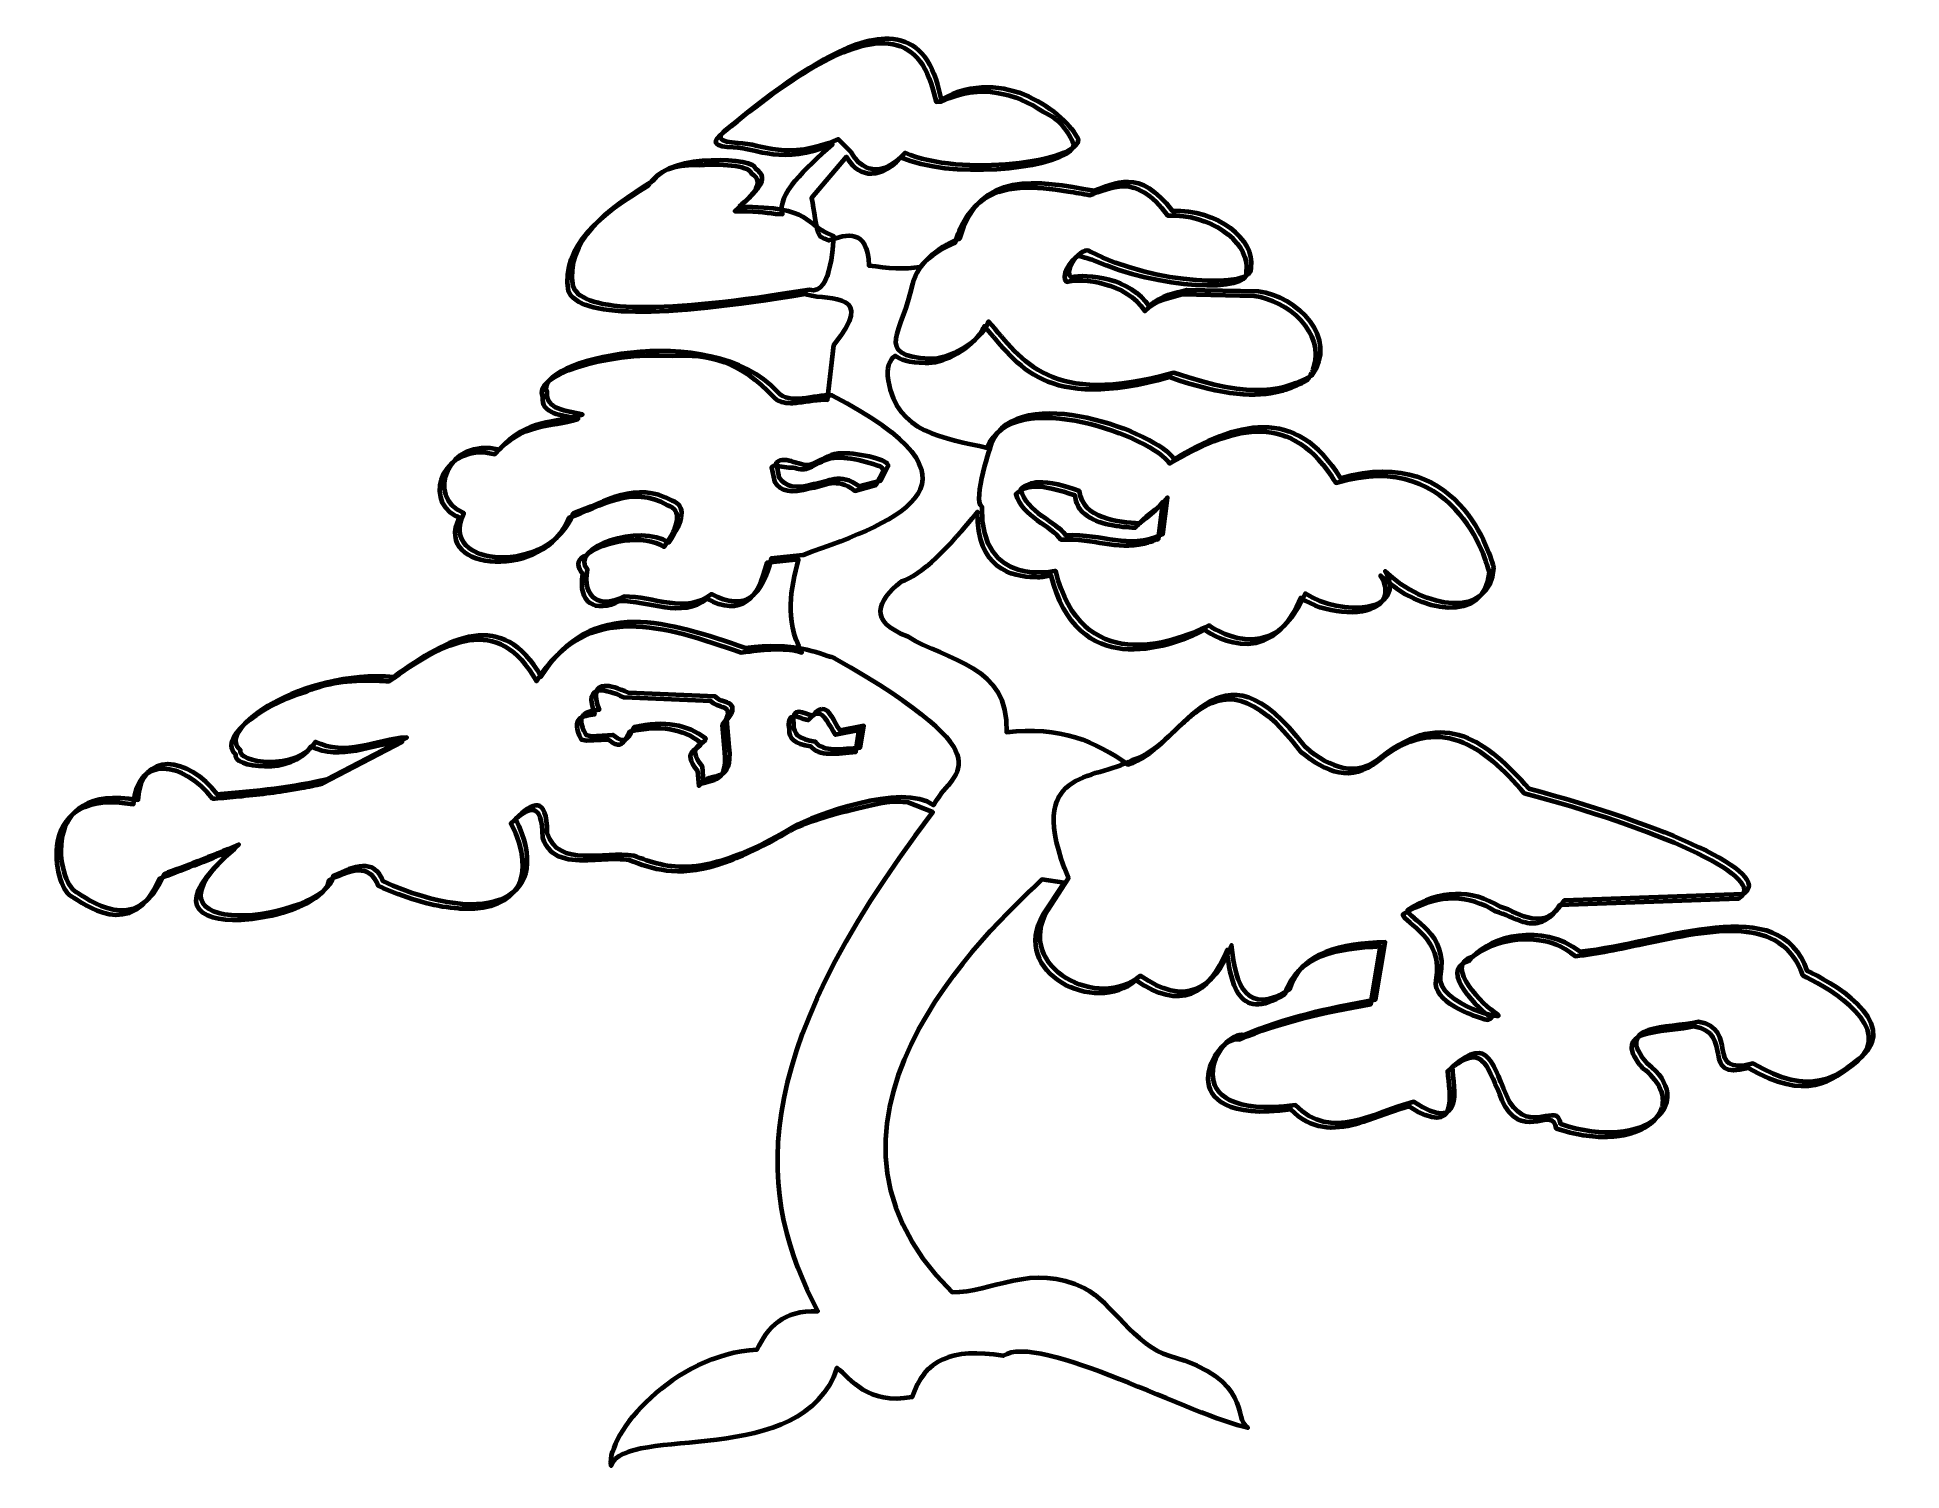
# Model space of a CAD drawing. Header units: centimetres. Extents: x -9.6 to 10.1, y -8.1 to 7.1.
import ezdxf

# ---------------------------------------------------------------- set-up
doc = ezdxf.new("R2010")
doc.units = ezdxf.units.CM
doc.header["$MEASUREMENT"] = 0
doc.layers.add('Layer 1', color=7, linetype='Continuous')

msp = doc.modelspace()

# ---------------------------------------------------------------- linework, layer by layer
at = {"layer": 'Layer 1', "color": 56, "lineweight": 70}
for points, knots in [([(-1.01946, 5.92144), (-0.91904, 5.73271), (-0.70538, 5.63275), (-0.4479, 5.91388), (-0.4479, 5.91388), (0.12901, 5.65289), (1.40917, 5.8168), (1.38594, 6.05775), (1.38594, 6.05775), (1.26101, 6.3261), (0.59951, 6.8593), (-0.06437, 6.48017), (-0.06437, 6.48017), (-0.06437, 6.48017), (-0.10511, 6.63446), (-0.10511, 6.63446), (-0.10511, 6.63446), (-0.19589, 6.96804), (-0.37365, 7.11682), (-0.61891, 7.12519), (-0.61891, 7.12519), (-1.02767, 7.13913), (-1.62177, 6.76026), (-2.3071, 6.19197), (-2.3071, 6.19197), (-2.48217, 6.06858), (-2.40564, 6.02635), (-2.22234, 6.01857), (-2.22234, 6.01857), (-1.94397, 6.00674), (-1.71297, 5.8227), (-1.15578, 6.05776), (-1.15578, 6.05776), (-1.15578, 6.05776), (-1.01946, 5.92144), (-1.01946, 5.92144)], [0, 0, 0, 0, 0.1, 0.1, 0.1, 0.1, 0.2, 0.2, 0.2, 0.2, 0.3, 0.3, 0.3, 0.3, 0.4, 0.4, 0.4, 0.4, 0.5, 0.5, 0.5, 0.5, 0.6, 0.6, 0.6, 0.6, 0.7, 0.7, 0.7, 0.7, 0.8, 0.8, 0.8, 0.8, 1, 1, 1, 1]), ([(-2.20643, 5.34473), (-2.05244, 5.48034), (-1.85733, 5.63993), (-2.03656, 5.75157), (-2.03656, 5.75157), (-2.0182, 5.85853), (-2.93177, 5.92136), (-3.12077, 5.61735), (-3.12077, 5.61735), (-3.6208, 5.31145), (-4.04763, 4.98173), (-3.96801, 4.49749), (-3.96801, 4.49749), (-3.85595, 4.21469), (-3.01808, 4.20442), (-1.45985, 4.46394), (-1.45985, 4.46394), (-1.21999, 4.3807), (-1.2082, 5.03436), (-1.2082, 5.03436), (-1.2082, 5.03436), (-1.53686, 5.16011), (-1.40391, 5.34531), (-2.20643, 5.34473)], [0, 0, 0, 0, 0.14285714, 0.14285714, 0.14285714, 0.14285714, 0.28571429, 0.28571429, 0.28571429, 0.28571429, 0.42857143, 0.42857143, 0.42857143, 0.42857143, 0.57142857, 0.57142857, 0.57142857, 0.57142857, 0.71428571, 0.71428571, 0.71428571, 0.71428571, 1, 1, 1, 1]), ([(0.43805, 4.12631), (0.80645, 3.71081), (1.07486, 3.21337), (2.40306, 3.58315), (2.40306, 3.58315), (3.26004, 3.28635), (3.58071, 3.40245), (3.86056, 3.5496), (3.86056, 3.5496), (4.14918, 3.9556), (3.71283, 4.39465), (3.30063, 4.44717), (3.30063, 4.44717), (3.30063, 4.44717), (2.53937, 4.46395), (2.53937, 4.46395), (2.53937, 4.46395), (2.40379, 4.42093), (2.27658, 4.41896), (2.141, 4.28629), (2.141, 4.28629), (1.94485, 4.59134), (1.4751, 4.63998), (1.31421, 4.59569), (1.31421, 4.59569), (1.21433, 4.65504), (1.42932, 4.9466), (1.51763, 4.86622), (1.51763, 4.86622), (2.17508, 4.51899), (3.27834, 4.46169), (3.21674, 4.70093), (3.21674, 4.70093), (3.26725, 4.99593), (2.86243, 5.32096), (2.38208, 5.29861), (2.38208, 5.29861), (2.04243, 5.77016), (1.77142, 5.58171), (1.55581, 5.51461), (1.55581, 5.51461), (0.94994, 5.62242), (0.341, 5.73684), (0.13186, 5.00711), (0.13186, 5.00711), (-0.04004, 4.94897), (-0.31806, 4.75933), (-0.36676, 4.52452), (-0.36676, 4.52452), (-0.47348, 4.00993), (-0.78971, 3.76113), (-0.1842, 3.73151), (-0.1842, 3.73151), (0.00636, 3.72219), (0.34341, 3.89806), (0.43804, 4.12633), (0.43804, 4.12633), (0.43804, 4.12633), (0.43805, 4.12631), (0.43805, 4.12631)], [0, 0, 0, 0, 0.0625, 0.0625, 0.0625, 0.0625, 0.125, 0.125, 0.125, 0.125, 0.1875, 0.1875, 0.1875, 0.1875, 0.25, 0.25, 0.25, 0.25, 0.3125, 0.3125, 0.3125, 0.3125, 0.375, 0.375, 0.375, 0.375, 0.4375, 0.4375, 0.4375, 0.4375, 0.5, 0.5, 0.5, 0.5, 0.5625, 0.5625, 0.5625, 0.5625, 0.625, 0.625, 0.625, 0.625, 0.6875, 0.6875, 0.6875, 0.6875, 0.75, 0.75, 0.75, 0.75, 0.8125, 0.8125, 0.8125, 0.8125, 0.875, 0.875, 0.875, 0.875, 1, 1, 1, 1]), ([(-1.22288, 3.34618), (-1.41481, 3.35964), (-1.67038, 3.23717), (-1.79959, 3.37973), (-1.79959, 3.37973), (-2.51818, 4.17257), (-4.42035, 3.70713), (-4.24064, 3.37973), (-4.24064, 3.37973), (-4.25972, 3.18912), (-4.04158, 3.18301), (-3.86735, 3.14275), (-3.86735, 3.14275), (-4.16095, 3.04737), (-4.45454, 3.10808), (-4.74814, 2.76946), (-4.74814, 2.76946), (-5.29423, 2.91558), (-5.53656, 2.25547), (-5.12421, 2.09663), (-5.12421, 2.09663), (-5.41621, 1.5038), (-4.2032, 1.43614), (-3.96801, 2.09209), (-3.96801, 2.09209), (-3.62701, 2.21126), (-3.30061, 2.44526), (-2.91735, 2.22631), (-2.91735, 2.22631), (-2.76114, 2.17515), (-2.79309, 2.01771), (-2.953, 1.78591), (-2.953, 1.78591), (-3.25328, 1.98958), (-4.01358, 1.7379), (-3.81577, 1.49741), (-3.81577, 1.49741), (-3.871, 1.19526), (-3.68301, 1.07727), (-3.42695, 1.2113), (-3.42695, 1.2113), (-3.11798, 1.2174), (-2.76389, 1.01834), (-2.50155, 1.23708), (-2.50155, 1.23708), (-2.13547, 1.04085), (-1.96239, 1.22429), (-1.86669, 1.61605), (-1.86669, 1.61605), (-1.86669, 1.61605), (-1.52905, 1.6517), (-1.52905, 1.6517), (-1.52905, 1.6517), (-0.44269, 2.03197), (0.52494, 2.4345), (-1.22287, 3.34618), (-1.22287, 3.34618), (-1.22287, 3.34618), (-1.22288, 3.34618), (-1.22288, 3.34618)], [0, 0, 0, 0, 0.0625, 0.0625, 0.0625, 0.0625, 0.125, 0.125, 0.125, 0.125, 0.1875, 0.1875, 0.1875, 0.1875, 0.25, 0.25, 0.25, 0.25, 0.3125, 0.3125, 0.3125, 0.3125, 0.375, 0.375, 0.375, 0.375, 0.4375, 0.4375, 0.4375, 0.4375, 0.5, 0.5, 0.5, 0.5, 0.5625, 0.5625, 0.5625, 0.5625, 0.625, 0.625, 0.625, 0.625, 0.6875, 0.6875, 0.6875, 0.6875, 0.75, 0.75, 0.75, 0.75, 0.8125, 0.8125, 0.8125, 0.8125, 0.875, 0.875, 0.875, 0.875, 1, 1, 1, 1]), ([(0.36884, 2.1592), (0.34802, 1.29491), (1.14897, 1.48183), (1.14897, 1.48183), (1.14897, 1.48183), (1.42315, 0.38389), (2.36095, 0.69606), (2.77634, 0.90512), (2.77634, 0.90512), (2.77634, 0.90512), (3.44672, 0.40137), (3.79345, 1.24485), (3.79345, 1.24485), (4.17498, 0.99058), (4.89189, 1.0409), (4.64069, 1.48183), (4.64069, 1.48183), (5.06266, 1.07319), (5.74763, 0.96832), (5.79201, 1.51538), (5.79201, 1.51538), (5.79201, 1.51538), (5.48725, 2.85871), (4.16674, 2.46538), (4.16674, 2.46538), (3.68988, 3.25405), (3.06046, 3.05744), (2.40306, 2.6688), (2.40306, 2.6688), (2.24962, 2.93802), (0.74074, 3.51514), (0.47161, 2.83657), (0.47161, 2.83657), (0.47161, 2.83657), (0.263, 2.23757), (0.36885, 2.1592), (0.36885, 2.1592), (0.36885, 2.1592), (0.36884, 2.1592), (0.36884, 2.1592)], [0, 0, 0, 0, 0.09090909, 0.09090909, 0.09090909, 0.09090909, 0.18181818, 0.18181818, 0.18181818, 0.18181818, 0.27272727, 0.27272727, 0.27272727, 0.27272727, 0.36363636, 0.36363636, 0.36363636, 0.36363636, 0.45454545, 0.45454545, 0.45454545, 0.45454545, 0.54545455, 0.54545455, 0.54545455, 0.54545455, 0.63636364, 0.63636364, 0.63636364, 0.63636364, 0.72727273, 0.72727273, 0.72727273, 0.72727273, 0.81818182, 0.81818182, 0.81818182, 0.81818182, 1, 1, 1, 1]), ([(-1.11592, 2.72962), (-0.92106, 2.72935), (-0.60567, 2.65951), (-0.62879, 2.59211), (-0.62879, 2.59211), (-0.62879, 2.59211), (-0.70549, 2.44261), (-0.70549, 2.44261), (-0.70549, 2.44261), (-0.70549, 2.44261), (-0.93348, 2.38149), (-0.93348, 2.38149), (-0.93348, 2.38149), (-1.14308, 2.53893), (-1.26182, 2.42232), (-1.41372, 2.40666), (-1.41372, 2.40666), (-1.60257, 2.34935), (-1.72388, 2.3755), (-1.78491, 2.47796), (-1.78491, 2.47796), (-1.78491, 2.47796), (-1.81547, 2.62835), (-1.81547, 2.62835), (-1.81547, 2.62835), (-1.70561, 2.72051), (-1.54897, 2.56477), (-1.4317, 2.61577), (-1.4317, 2.61577), (-1.29212, 2.67647), (-1.23285, 2.72977), (-1.11593, 2.72961), (-1.11593, 2.72961), (-1.11593, 2.72961), (-1.11592, 2.72962), (-1.11592, 2.72962)], [0, 0, 0, 0, 0.1, 0.1, 0.1, 0.1, 0.2, 0.2, 0.2, 0.2, 0.3, 0.3, 0.3, 0.3, 0.4, 0.4, 0.4, 0.4, 0.5, 0.5, 0.5, 0.5, 0.6, 0.6, 0.6, 0.6, 0.7, 0.7, 0.7, 0.7, 0.8, 0.8, 0.8, 0.8, 1, 1, 1, 1]), ([(0.96442, 2.42134), (1.08899, 2.42842), (1.24199, 2.38527), (1.40272, 2.32907), (1.40272, 2.32907), (1.4317, 2.0355), (1.81735, 1.99693), (2.03905, 1.98664), (2.03905, 1.98664), (2.03704, 2.0112), (2.2513, 2.14955), (2.33594, 2.26196), (2.33594, 2.26196), (2.33594, 2.26196), (2.28561, 1.87189), (2.28561, 1.87189), (2.28561, 1.87189), (1.89099, 1.704), (1.67638, 1.88335), (1.25233, 1.8626), (1.25233, 1.8626), (1.1605, 2.00514), (0.83582, 2.10822), (0.77568, 2.34584), (0.77568, 2.34584), (0.82477, 2.39499), (0.88968, 2.41709), (0.96442, 2.42134)], [0, 0, 0, 0, 0.125, 0.125, 0.125, 0.125, 0.25, 0.25, 0.25, 0.25, 0.375, 0.375, 0.375, 0.375, 0.5, 0.5, 0.5, 0.5, 0.625, 0.625, 0.625, 0.625, 0.75, 0.75, 0.75, 0.75, 1, 1, 1, 1]), ([(-1.19591, 0.5603), (-1.38158, 0.6183), (-1.62179, 0.7346), (-2.13932, 0.66815), (-2.13932, 0.66815), (-2.94998, 0.94594), (-3.76158, 1.23029), (-4.30775, 0.36197), (-4.30775, 0.36197), (-4.71498, 1.09312), (-5.28271, 0.78828), (-5.86801, 0.36197), (-5.86801, 0.36197), (-6.84296, 0.4412), (-7.76596, -0.19417), (-7.49328, -0.41606), (-7.49328, -0.41606), (-7.54206, -0.54802), (-6.8918, -0.65096), (-6.69801, -0.32742), (-6.69801, -0.32742), (-6.38524, -0.49227), (-6.05595, -0.30153), (-5.73169, -0.28184), (-5.73169, -0.28184), (-5.73169, -0.28184), (-6.57893, -0.72224), (-6.57893, -0.72224), (-6.57893, -0.72224), (-6.92089, -0.80588), (-7.3239, -0.84899), (-7.74221, -0.88185), (-7.74221, -0.88185), (-8.05294, -0.47992), (-8.53986, -0.41245), (-8.57958, -0.94243), (-8.57958, -0.94243), (-9.64488, -0.75097), (-9.4269, -1.82653), (-9.23713, -1.92047), (-9.23713, -1.92047), (-9.13084, -1.97308), (-8.59313, -2.43353), (-8.30441, -1.72985), (-8.30441, -1.72985), (-8.08415, -1.65064), (-7.82119, -1.54719), (-7.51005, -1.41638), (-7.51005, -1.41638), (-8.80675, -2.50877), (-6.57346, -2.22324), (-6.50972, -1.74982), (-6.50972, -1.74982), (-6.28793, -1.64364), (-6.0742, -1.55788), (-5.98544, -1.80644), (-5.98544, -1.80644), (-4.82747, -2.32821), (-4.16695, -1.97348), (-4.57827, -1.14585), (-4.57827, -1.14585), (-4.396, -0.97152), (-4.2441, -0.89005), (-4.24063, -1.29684), (-4.24063, -1.29684), (-4.12054, -1.67186), (-3.64475, -1.48165), (-3.32419, -1.53591), (-3.32419, -1.53591), (-2.96305, -1.67018), (-2.60658, -1.80842), (-1.62971, -1.22973), (-1.62971, -1.22973), (-1.43232, -1.11675), (-0.4737, -0.75342), (-0.14525, -0.99994), (-0.14525, -0.99994), (0.01746, -0.64597), (0.73491, -0.54612), (-1.19591, 0.56032), (-1.19591, 0.56032), (-1.19591, 0.56032), (-1.19591, 0.5603), (-1.19591, 0.5603)], [0, 0, 0, 0, 0.04545455, 0.04545455, 0.04545455, 0.04545455, 0.09090909, 0.09090909, 0.09090909, 0.09090909, 0.13636364, 0.13636364, 0.13636364, 0.13636364, 0.18181818, 0.18181818, 0.18181818, 0.18181818, 0.22727273, 0.22727273, 0.22727273, 0.22727273, 0.27272727, 0.27272727, 0.27272727, 0.27272727, 0.31818182, 0.31818182, 0.31818182, 0.31818182, 0.36363636, 0.36363636, 0.36363636, 0.36363636, 0.40909091, 0.40909091, 0.40909091, 0.40909091, 0.45454545, 0.45454545, 0.45454545, 0.45454545, 0.5, 0.5, 0.5, 0.5, 0.54545455, 0.54545455, 0.54545455, 0.54545455, 0.59090909, 0.59090909, 0.59090909, 0.59090909, 0.63636364, 0.63636364, 0.63636364, 0.63636364, 0.68181818, 0.68181818, 0.68181818, 0.68181818, 0.72727273, 0.72727273, 0.72727273, 0.72727273, 0.77272727, 0.77272727, 0.77272727, 0.77272727, 0.81818182, 0.81818182, 0.81818182, 0.81818182, 0.86363636, 0.86363636, 0.86363636, 0.86363636, 0.90909091, 0.90909091, 0.90909091, 0.90909091, 1, 1, 1, 1]), ([(1.28528, -1.77291), (1.28528, -1.77291), (1.06508, -2.11055), (1.06508, -2.11055), (1.06508, -2.11055), (0.70662, -2.72759), (1.6153, -3.18624), (2.04653, -2.8068), (2.04653, -2.8068), (2.5134, -3.13299), (2.81733, -2.97035), (3.0133, -2.48384), (3.0133, -2.48384), (3.05866, -2.92291), (3.17551, -3.23461), (3.62356, -2.95779), (3.62356, -2.95779), (3.75705, -2.54399), (4.17706, -2.47152), (4.64067, -2.45029), (4.64067, -2.45029), (4.64067, -2.45029), (4.53791, -3.06055), (4.53791, -3.06055), (4.53791, -3.06055), (4.03778, -3.14793), (3.55997, -3.25669), (3.14961, -3.43384), (3.14961, -3.43384), (2.88311, -3.36537), (2.34294, -4.36007), (3.69067, -4.17832), (3.69067, -4.17832), (4.075, -4.57144), (4.51861, -4.25336), (4.94475, -4.14477), (4.94475, -4.14477), (5.48228, -4.49023), (5.36806, -4.01392), (5.35159, -3.77148), (5.35159, -3.77148), (5.76457, -3.42995), (5.7691, -3.7521), (5.96185, -4.14477), (5.96185, -4.14477), (6.18711, -4.50264), (6.46763, -4.13058), (6.50501, -4.38175), (6.50501, -4.38175), (7.42043, -4.68587), (7.95334, -4.14211), (7.41936, -3.73793), (7.41936, -3.73793), (7.05038, -3.31144), (7.63669, -3.37063), (7.96252, -3.29753), (7.96252, -3.29753), (8.41185, -3.36525), (8.01463, -3.87979), (8.53923, -3.73793), (8.53923, -3.73793), (9.15965, -4.09929), (9.42264, -3.88228), (9.69055, -3.67082), (9.69055, -3.67082), (10.11832, -3.28977), (9.33717, -2.85126), (9.11384, -2.75438), (9.11384, -2.75438), (8.82567, -1.89845), (7.61796, -2.45415), (6.70844, -2.55096), (6.70844, -2.55096), (6.29041, -2.23221), (5.77085, -2.39366), (5.5718, -2.60339), (5.5718, -2.60339), (5.24497, -2.69962), (5.70542, -3.13952), (5.81716, -3.20526), (5.81716, -3.20526), (6.00012, -3.3129), (5.16803, -3.09876), (5.22586, -2.81161), (5.22586, -2.81161), (5.31852, -2.35148), (4.89087, -2.2073), (4.87765, -2.11056), (4.87765, -2.11056), (5.22836, -1.89173), (5.55568, -1.88913), (5.8612, -2.07701), (5.8612, -2.07701), (6.08716, -2.14031), (6.31261, -2.36664), (6.53857, -2.0099), (6.53857, -2.0099), (6.53857, -2.0099), (8.43647, -1.94279), (8.43647, -1.94279), (8.43647, -1.94279), (8.78087, -1.72118), (7.59271, -1.20481), (6.16528, -0.82293), (6.16528, -0.82293), (5.72881, -0.32702), (5.26644, 0.04392), (4.60712, -0.48529), (4.60712, -0.48529), (4.33596, -0.70977), (4.06459, -0.60786), (3.79344, -0.38253), (3.79344, -0.38253), (2.85121, 0.86388), (2.54389, -0.36141), (1.96265, -0.51884), (1.96265, -0.51884), (1.55559, -0.74351), (0.80169, -0.59822), (1.28528, -1.77292), (1.28528, -1.77292), (1.28528, -1.77292), (1.28528, -1.77291), (1.28528, -1.77291)], [0, 0, 0, 0, 0.03125, 0.03125, 0.03125, 0.03125, 0.0625, 0.0625, 0.0625, 0.0625, 0.09375, 0.09375, 0.09375, 0.09375, 0.125, 0.125, 0.125, 0.125, 0.15625, 0.15625, 0.15625, 0.15625, 0.1875, 0.1875, 0.1875, 0.1875, 0.21875, 0.21875, 0.21875, 0.21875, 0.25, 0.25, 0.25, 0.25, 0.28125, 0.28125, 0.28125, 0.28125, 0.3125, 0.3125, 0.3125, 0.3125, 0.34375, 0.34375, 0.34375, 0.34375, 0.375, 0.375, 0.375, 0.375, 0.40625, 0.40625, 0.40625, 0.40625, 0.4375, 0.4375, 0.4375, 0.4375, 0.46875, 0.46875, 0.46875, 0.46875, 0.5, 0.5, 0.5, 0.5, 0.53125, 0.53125, 0.53125, 0.53125, 0.5625, 0.5625, 0.5625, 0.5625, 0.59375, 0.59375, 0.59375, 0.59375, 0.625, 0.625, 0.625, 0.625, 0.65625, 0.65625, 0.65625, 0.65625, 0.6875, 0.6875, 0.6875, 0.6875, 0.71875, 0.71875, 0.71875, 0.71875, 0.75, 0.75, 0.75, 0.75, 0.78125, 0.78125, 0.78125, 0.78125, 0.8125, 0.8125, 0.8125, 0.8125, 0.84375, 0.84375, 0.84375, 0.84375, 0.875, 0.875, 0.875, 0.875, 0.90625, 0.90625, 0.90625, 0.90625, 0.9375, 0.9375, 0.9375, 0.9375, 1, 1, 1, 1]), ([(-3.63457, 0.2634), (-3.57619, 0.26594), (-3.49016, 0.24187), (-3.37872, 0.19), (-3.37872, 0.19), (-3.37872, 0.19), (-2.45599, 0.15225), (-2.45599, 0.15225), (-2.45599, 0.15225), (-2.41604, 0.06837), (-2.16169, 0.12762), (-2.33645, -0.0994), (-2.33645, -0.0994), (-2.33645, -0.0994), (-2.31128, -0.38671), (-2.31128, -0.38671), (-2.31128, -0.38671), (-2.27418, -0.76449), (-2.48302, -0.6519), (-2.5881, -0.74532), (-2.5881, -0.74532), (-2.5881, -0.74532), (-2.60068, -0.59013), (-2.60068, -0.59013), (-2.60068, -0.59013), (-2.78427, -0.35057), (-2.58036, -0.38621), (-2.56293, -0.29024), (-2.56293, -0.29024), (-2.75301, -0.14253), (-3.00003, -0.09478), (-3.31789, -0.1707), (-3.31789, -0.1707), (-3.36763, -0.25968), (-3.40468, -0.3804), (-3.54648, -0.25459), (-3.54648, -0.25459), (-3.54648, -0.25459), (-3.77507, -0.26717), (-3.77507, -0.26717), (-3.77507, -0.26717), (-3.77507, -0.26717), (-3.83379, -0.25459), (-3.83379, -0.25459), (-3.83379, -0.25459), (-3.95682, -0.01712), (-3.81586, -0.01108), (-3.69119, 0.00965), (-3.69119, 0.00965), (-3.75374, 0.17782), (-3.73186, 0.25917), (-3.63457, 0.2634)], [0, 0, 0, 0, 0.07142857, 0.07142857, 0.07142857, 0.07142857, 0.14285714, 0.14285714, 0.14285714, 0.14285714, 0.21428571, 0.21428571, 0.21428571, 0.21428571, 0.28571429, 0.28571429, 0.28571429, 0.28571429, 0.35714286, 0.35714286, 0.35714286, 0.35714286, 0.42857143, 0.42857143, 0.42857143, 0.42857143, 0.5, 0.5, 0.5, 0.5, 0.57142857, 0.57142857, 0.57142857, 0.57142857, 0.64285714, 0.64285714, 0.64285714, 0.64285714, 0.71428571, 0.71428571, 0.71428571, 0.71428571, 0.78571429, 0.78571429, 0.78571429, 0.78571429, 0.85714286, 0.85714286, 0.85714286, 0.85714286, 1, 1, 1, 1]), ([(-1.32983, 0.01804), (-1.24774, 0.02664), (-1.19853, -0.11948), (-1.13689, -0.20635), (-1.13689, -0.20635), (-1.13689, -0.20635), (-0.88524, -0.15812), (-0.88524, -0.15812), (-0.88524, -0.15812), (-0.88524, -0.15812), (-0.92299, -0.38671), (-0.92299, -0.38671), (-0.92299, -0.38671), (-1.11347, -0.40357), (-1.31911, -0.43917), (-1.40113, -0.32589), (-1.40113, -0.32589), (-1.57357, -0.30217), (-1.63787, -0.23697), (-1.62972, -0.14554), (-1.62972, -0.14554), (-1.66163, 0.06941), (-1.52069, -0.03457), (-1.4263, -0.05117), (-1.4263, -0.05117), (-1.38992, -0.00624), (-1.3572, 0.01517), (-1.32983, 0.01803), (-1.32983, 0.01803), (-1.32983, 0.01803), (-1.32983, 0.01804), (-1.32983, 0.01804)], [0, 0, 0, 0, 0.11111111, 0.11111111, 0.11111111, 0.11111111, 0.22222222, 0.22222222, 0.22222222, 0.22222222, 0.33333333, 0.33333333, 0.33333333, 0.33333333, 0.44444444, 0.44444444, 0.44444444, 0.44444444, 0.55555556, 0.55555556, 0.55555556, 0.55555556, 0.66666667, 0.66666667, 0.66666667, 0.66666667, 0.77777778, 0.77777778, 0.77777778, 0.77777778, 1, 1, 1, 1])]:
    msp.add_open_spline(points, degree=3, knots=knots, dxfattribs=at)
at = {"layer": 'Layer 1', "color": 17, "lineweight": 70}
for points, knots in [([(-0.66684, 7.07726), (-1.0756, 7.0912), (-1.6697, 6.71233), (-2.35503, 6.14404), (-2.35503, 6.14404), (-2.5301, 6.02065), (-2.45444, 5.97777), (-2.27114, 5.96998), (-2.27114, 5.96998), (-1.99534, 5.95826), (-1.76451, 5.77824), (-1.21838, 6.00353), (-1.21838, 6.00353), (-1.50629, 5.74328), (-1.80697, 5.47997), (-1.74686, 5.26324), (-1.74686, 5.26324), (-1.74686, 5.26324), (-1.82236, 5.26743), (-1.82236, 5.26743), (-1.82236, 5.26743), (-1.9262, 5.28502), (-2.06345, 5.29693), (-2.25437, 5.29679), (-2.25437, 5.29679), (-2.10038, 5.4324), (-1.90527, 5.59199), (-2.0845, 5.70363), (-2.0845, 5.70363), (-2.07435, 5.76276), (-2.34806, 5.80778), (-2.62766, 5.78542), (-2.62766, 5.78542), (-2.84794, 5.79415), (-3.03463, 5.75124), (-3.14775, 5.59878), (-3.14775, 5.59878), (-3.15575, 5.58932), (-3.16232, 5.57971), (-3.16872, 5.56942), (-3.16872, 5.56942), (-3.66875, 5.26352), (-4.09558, 4.9338), (-4.01596, 4.44956), (-4.01596, 4.44956), (-3.9039, 4.16676), (-3.06603, 4.15649), (-1.5078, 4.41601), (-1.5078, 4.41601), (-1.5003, 4.41341), (-1.49389, 4.41092), (-1.48683, 4.40972), (-1.48683, 4.40972), (-1.48616, 4.40951), (-1.48539, 4.40993), (-1.48474, 4.40972), (-1.48474, 4.40972), (-1.23603, 4.34042), (-0.74681, 4.44246), (-1.20373, 3.87495), (-1.20373, 3.87495), (-1.20373, 3.87495), (-1.27084, 3.29824), (-1.27084, 3.29824), (-1.27084, 3.29824), (-1.36681, 3.30497), (-1.47928, 3.2779), (-1.58331, 3.26678), (-1.58331, 3.26678), (-1.60932, 3.264), (-1.63415, 3.26257), (-1.65881, 3.26259), (-1.65881, 3.26259), (-1.73278, 3.26264), (-1.7991, 3.27833), (-1.84755, 3.33179), (-1.84755, 3.33179), (-2.1765, 3.69473), (-2.53823, 3.79294), (-2.91499, 3.7617), (-2.91499, 3.7617), (-3.65463, 3.80994), (-4.40445, 3.54284), (-4.28861, 3.33179), (-4.28861, 3.33179), (-4.30769, 3.14118), (-4.08955, 3.13507), (-3.91532, 3.09481), (-3.91532, 3.09481), (-4.20892, 2.99943), (-4.50251, 3.06014), (-4.79611, 2.72152), (-4.79611, 2.72152), (-5.32513, 2.86307), (-5.5694, 2.24811), (-5.20924, 2.06512), (-5.20924, 2.06512), (-5.20877, 2.06485), (-5.20764, 2.06539), (-5.20715, 2.06512), (-5.20715, 2.06512), (-5.20186, 2.06246), (-5.19593, 2.0592), (-5.19037, 2.05673), (-5.19037, 2.05673), (-5.18466, 2.05392), (-5.17981, 2.05093), (-5.17359, 2.04834), (-5.17359, 2.04834), (-5.17299, 2.04813), (-5.17209, 2.04855), (-5.1715, 2.04834), (-5.1715, 2.04834), (-5.4635, 1.45551), (-4.25117, 1.3882), (-4.01598, 2.04415), (-4.01598, 2.04415), (-3.67498, 2.16332), (-3.34858, 2.39732), (-2.96532, 2.17837), (-2.96532, 2.17837), (-2.80911, 2.12721), (-2.84106, 1.96977), (-3.00097, 1.73797), (-3.00097, 1.73797), (-3.21222, 1.88126), (-3.65022, 1.79909), (-3.82304, 1.65408), (-3.82304, 1.65408), (-3.91131, 1.61358), (-3.938, 1.55577), (-3.87966, 1.47163), (-3.87966, 1.47163), (-3.87501, 1.46492), (-3.87073, 1.4577), (-3.86498, 1.45066), (-3.86498, 1.45066), (-3.86438, 1.44989), (-3.86352, 1.44933), (-3.86289, 1.44857), (-3.86289, 1.44857), (-3.91812, 1.14642), (-3.73098, 1.02933), (-3.47492, 1.16336), (-3.47492, 1.16336), (-3.16595, 1.16946), (-2.81242, 0.96979), (-2.55009, 1.18853), (-2.55009, 1.18853), (-2.18401, 0.9923), (-2.01036, 1.17635), (-1.91466, 1.56811), (-1.91466, 1.56811), (-1.91466, 1.56811), (-1.57702, 1.60376), (-1.57702, 1.60376), (-1.57702, 1.60376), (-1.65794, 1.29148), (-1.72824, 0.97677), (-1.54347, 0.62021), (-1.54347, 0.62021), (-1.7037, 0.67027), (-1.89556, 0.65497), (-2.09292, 0.6307), (-2.09292, 0.6307), (-2.12315, 0.62791), (-2.15495, 0.62437), (-2.18729, 0.62021), (-2.18729, 0.62021), (-2.99795, 0.898), (-3.80955, 1.18235), (-4.35572, 0.31403), (-4.35572, 0.31403), (-4.76295, 1.04518), (-5.33068, 0.74034), (-5.91598, 0.31403), (-5.91598, 0.31403), (-5.9603, 0.31763), (-6.0041, 0.31957), (-6.0481, 0.32032), (-6.0481, 0.32032), (-6.35234, 0.33134), (-6.58825, 0.29015), (-6.78, 0.21337), (-6.78, 0.21337), (-6.78503, 0.21136), (-6.78971, 0.20914), (-6.79468, 0.20708), (-6.79468, 0.20708), (-7.35717, 0.02879), (-7.72703, -0.31283), (-7.54126, -0.464), (-7.54126, -0.464), (-7.59004, -0.59596), (-6.94024, -0.69946), (-6.74645, -0.37592), (-6.74645, -0.37592), (-6.43368, -0.54077), (-6.10394, -0.34947), (-5.77968, -0.32978), (-5.77968, -0.32978), (-5.77968, -0.32978), (-6.62692, -0.77018), (-6.62692, -0.77018), (-6.62692, -0.77018), (-6.69795, -0.78755), (-6.77123, -0.80217), (-6.84712, -0.81632), (-6.84712, -0.81632), (-6.89995, -0.82617), (-6.95585, -0.83507), (-7.0107, -0.84358), (-7.0107, -0.84358), (-7.01909, -0.84488), (-7.02743, -0.8465), (-7.03587, -0.84777), (-7.03587, -0.84777), (-7.08353, -0.85496), (-7.13162, -0.86241), (-7.18057, -0.86874), (-7.18057, -0.86874), (-7.27846, -0.88141), (-7.37851, -0.89232), (-7.48046, -0.90229), (-7.48046, -0.90229), (-7.5652, -0.91058), (-7.65177, -0.91834), (-7.73841, -0.92536), (-7.73841, -0.92536), (-7.75581, -0.92677), (-7.77339, -0.92819), (-7.79084, -0.92955), (-7.79084, -0.92955), (-8.10157, -0.52763), (-8.58786, -0.46039), (-8.62759, -0.99037), (-8.62759, -0.99037), (-9.64789, -0.807), (-9.49095, -1.7853), (-9.30916, -1.95085), (-9.30916, -1.95085), (-9.30114, -1.95815), (-9.29411, -1.96366), (-9.28609, -1.96763), (-9.28609, -1.96763), (-9.28463, -1.96837), (-9.28343, -1.96902), (-9.2819, -1.96972), (-9.2819, -1.96972), (-9.16943, -2.02858), (-8.6415, -2.47279), (-8.35497, -1.77888), (-8.35497, -1.77888), (-8.24416, -1.73909), (-8.1233, -1.69298), (-7.99007, -1.64047), (-7.99007, -1.64047), (-7.98765, -1.63952), (-7.98411, -1.63933), (-7.98168, -1.63838), (-7.98168, -1.63838), (-7.85135, -1.58692), (-7.71103, -1.52863), (-7.55806, -1.46432), (-7.55806, -1.46432), (-8.24693, -2.04465), (-7.94004, -2.2362), (-7.49095, -2.21719), (-7.49095, -2.21719), (-7.46453, -2.21607), (-7.43639, -2.21344), (-7.40916, -2.2109), (-7.40916, -2.2109), (-7.30026, -2.20075), (-7.1878, -2.18006), (-7.07991, -2.15008), (-7.07991, -2.15008), (-7.05294, -2.14259), (-7.02626, -2.13556), (-7.00022, -2.12701), (-7.00022, -2.12701), (-6.76586, -2.05006), (-6.57565, -1.93091), (-6.55773, -1.79776), (-6.55773, -1.79776), (-6.33594, -1.69158), (-6.12221, -1.60582), (-6.03345, -1.85438), (-6.03345, -1.85438), (-5.8887, -1.9196), (-5.75259, -1.97095), (-5.62451, -2.00957), (-5.62451, -2.00957), (-5.59249, -2.01922), (-5.56103, -2.02878), (-5.53014, -2.03683), (-5.53014, -2.03683), (-5.40658, -2.06904), (-5.2903, -2.08797), (-5.18621, -2.09555), (-5.18621, -2.09555), (-5.16019, -2.09744), (-5.13543, -2.09933), (-5.11071, -2.09974), (-5.11071, -2.09974), (-4.56692, -2.10893), (-4.34349, -1.76278), (-4.62627, -1.19378), (-4.62627, -1.19378), (-4.444, -1.01945), (-4.2921, -0.93798), (-4.28863, -1.34477), (-4.28863, -1.34477), (-4.21357, -1.57916), (-3.99885, -1.59336), (-3.77064, -1.58384), (-3.77064, -1.58384), (-3.725, -1.58193), (-3.68011, -1.57762), (-3.63433, -1.57545), (-3.63433, -1.57545), (-3.54277, -1.57111), (-3.45233, -1.57028), (-3.37219, -1.58384), (-3.37219, -1.58384), (-3.12391, -1.67615), (-2.87757, -1.77027), (-2.43058, -1.63207), (-2.43058, -1.63207), (-2.38994, -1.61951), (-2.34886, -1.60461), (-2.30475, -1.58803), (-2.30475, -1.58803), (-2.12832, -1.52171), (-1.92193, -1.42233), (-1.67771, -1.27766), (-1.67771, -1.27766), (-1.65304, -1.26354), (-1.6165, -1.2455), (-1.57076, -1.22523), (-1.57076, -1.22523), (-1.54927, -1.21571), (-1.52052, -1.20411), (-1.49526, -1.19377), (-1.49526, -1.19377), (-1.48894, -1.19134), (-1.48078, -1.1899), (-1.47429, -1.18748), (-1.47429, -1.18748), (-1.28135, -1.11539), (-1.00651, -1.04167), (-0.64383, -0.96938), (-0.64383, -0.96938), (-0.56214, -0.96233), (-0.48559, -0.96297), (-0.41524, -0.97147), (-0.41524, -0.97147), (-0.41524, -0.97147), (-0.1531, -1.07423), (-0.1531, -1.07423), (-0.1531, -1.07423), (-2.18539, -3.72693), (-1.99664, -5.16457), (-1.37363, -6.36318), (-1.37363, -6.36318), (-1.74252, -6.34453), (-1.90157, -6.53356), (-2.01745, -6.76792), (-2.01745, -6.76792), (-2.9058, -6.81926), (-3.61049, -7.66208), (-3.56513, -8.00103), (-3.56513, -8.00103), (-3.41052, -7.55897), (-1.52569, -8.05327), (-1.17021, -6.96295), (-1.17021, -6.96295), (-1.02089, -7.07724), (-0.84907, -7.36285), (-0.37121, -7.27332), (-0.37121, -7.27332), (-0.24798, -6.87668), (0.04597, -6.74888), (0.59347, -6.83712), (0.59347, -6.83712), (0.95075, -6.58002), (2.65086, -7.49652), (3.18761, -7.59837), (3.18761, -7.59837), (3.01392, -7.50085), (3.25807, -7.09878), (2.35925, -6.83502), (2.35925, -6.83502), (1.9715, -6.72123), (1.75019, -6.27062), (1.45539, -6.1199), (1.45539, -6.1199), (0.89854, -5.83519), (0.46619, -6.1723), (0.05032, -6.15974), (0.05032, -6.15974), (-1.87017, -4.27137), (0.70008, -2.09881), (1.00032, -1.78724), (1.00032, -1.78724), (1.00032, -1.78724), (1.2373, -1.82079), (1.2373, -1.82079), (1.2373, -1.82079), (1.2373, -1.82079), (1.0171, -2.15843), (1.0171, -2.15843), (1.0171, -2.15843), (0.65864, -2.77547), (1.56732, -3.23412), (1.99855, -2.85468), (1.99855, -2.85468), (2.46542, -3.18087), (2.76935, -3.01823), (2.96532, -2.53172), (2.96532, -2.53172), (2.98233, -2.69637), (3.00888, -2.84244), (3.05969, -2.94695), (3.05969, -2.94695), (3.06816, -2.96437), (3.0771, -2.98232), (3.08695, -2.99728), (3.08695, -2.99728), (3.17561, -3.13192), (3.32355, -3.16138), (3.57558, -3.00567), (3.57558, -3.00567), (3.70907, -2.59187), (4.12908, -2.5194), (4.59269, -2.49817), (4.59269, -2.49817), (4.59269, -2.49817), (4.48993, -3.10843), (4.48993, -3.10843), (4.48993, -3.10843), (3.9898, -3.19581), (3.51199, -3.30457), (3.10163, -3.48172), (3.10163, -3.48172), (2.83513, -3.41325), (2.29496, -4.40795), (3.64269, -4.2262), (3.64269, -4.2262), (3.85888, -4.44733), (4.0947, -4.44435), (4.33474, -4.37929), (4.33474, -4.37929), (4.36141, -4.37206), (4.38765, -4.36264), (4.41443, -4.35412), (4.41443, -4.35412), (4.5751, -4.30303), (4.73697, -4.23336), (4.89677, -4.19264), (4.89677, -4.19264), (5.4343, -4.5381), (5.32008, -4.06179), (5.30361, -3.81935), (5.30361, -3.81935), (5.33041, -3.79718), (5.35558, -3.77737), (5.37911, -3.76063), (5.37911, -3.76063), (5.40016, -3.74533), (5.42018, -3.73318), (5.43993, -3.72078), (5.43993, -3.72078), (5.7201, -3.55901), (5.74523, -3.84905), (5.91388, -4.19263), (5.91388, -4.19263), (6.13914, -4.5505), (6.41966, -4.17844), (6.45704, -4.42961), (6.45704, -4.42961), (6.65729, -4.49614), (6.83952, -4.52197), (6.996, -4.51769), (6.996, -4.51769), (7.04071, -4.51647), (7.08354, -4.51313), (7.12392, -4.5072), (7.12392, -4.5072), (7.36622, -4.47169), (7.52612, -4.3553), (7.57061, -4.21151), (7.57061, -4.21151), (7.57431, -4.19953), (7.57903, -4.1882), (7.5811, -4.17586), (7.5811, -4.17586), (7.60172, -4.05243), (7.53826, -3.9121), (7.37139, -3.78579), (7.37139, -3.78579), (7.32527, -3.73248), (7.29357, -3.68672), (7.27492, -3.64738), (7.27492, -3.64738), (7.27026, -3.63754), (7.26756, -3.62917), (7.26443, -3.62012), (7.26443, -3.62012), (7.17994, -3.3756), (7.63962, -3.40707), (7.91454, -3.3454), (7.91454, -3.3454), (8.36387, -3.41312), (7.96665, -3.92766), (8.49125, -3.7858), (8.49125, -3.7858), (9.11167, -4.14716), (9.37466, -3.93015), (9.64257, -3.71869), (9.64257, -3.71869), (10.04929, -3.35639), (9.36827, -2.94638), (9.1078, -2.82322), (9.1078, -2.82322), (9.09411, -2.81531), (9.07982, -2.8083), (9.06586, -2.80225), (9.06586, -2.80225), (8.84973, -2.1603), (8.11665, -2.3118), (7.37977, -2.46881), (7.37977, -2.46881), (7.25696, -2.49498), (7.1334, -2.52152), (7.01277, -2.54431), (7.01277, -2.54431), (6.89214, -2.5671), (6.77414, -2.58673), (6.66045, -2.59884), (6.66045, -2.59884), (6.51412, -2.48726), (6.39218, -2.43955), (6.27458, -2.43107), (6.27458, -2.43107), (5.96371, -2.3798), (5.66406, -2.50349), (5.52381, -2.65127), (5.52381, -2.65127), (5.19698, -2.7475), (5.65743, -3.1874), (5.76917, -3.25314), (5.76917, -3.25314), (5.75602, -3.26177), (5.74257, -3.26804), (5.72932, -3.27411), (5.72932, -3.27411), (5.56356, -3.23872), (5.13563, -3.06817), (5.17778, -2.85888), (5.17778, -2.85888), (5.27044, -2.39875), (4.84287, -2.25519), (4.82966, -2.15844), (4.82966, -2.15844), (4.85158, -2.14476), (4.87293, -2.13269), (4.89467, -2.12069), (4.89467, -2.12069), (5.22072, -1.94078), (5.52679, -1.94875), (5.81321, -2.12488), (5.81321, -2.12488), (5.91207, -2.15257), (6.01016, -2.2105), (6.1089, -2.23812), (6.1089, -2.23812), (6.12301, -2.24207), (6.13674, -2.24612), (6.15084, -2.24861), (6.15084, -2.24861), (6.17969, -2.25385), (6.20797, -2.25592), (6.23682, -2.2528), (6.23682, -2.2528), (6.25093, -2.25128), (6.26465, -2.24849), (6.27876, -2.24441), (6.27876, -2.24441), (6.3493, -2.22404), (6.41996, -2.16925), (6.49057, -2.05777), (6.49057, -2.05777), (6.49057, -2.05777), (8.38847, -1.99066), (8.38847, -1.99066), (8.38847, -1.99066), (8.39923, -1.98373), (8.40792, -1.97718), (8.41573, -1.96969), (8.41573, -1.96969), (8.6578, -1.73757), (7.5001, -1.24075), (6.11728, -0.8708), (6.11728, -0.8708), (5.68081, -0.37489), (5.21844, -0.00395), (4.55912, -0.53316), (4.55912, -0.53316), (4.28796, -0.75764), (4.01659, -0.65573), (3.74544, -0.4304), (3.74544, -0.4304), (3.24488, 0.23176), (2.9229, 0.19553), (2.64445, -0.00678), (2.64445, -0.00678), (2.62807, -0.01868), (2.61233, -0.02948), (2.59622, -0.04243), (2.59622, -0.04243), (2.564, -0.06833), (2.53332, -0.09753), (2.50185, -0.12632), (2.50185, -0.12632), (2.4389, -0.18389), (2.37574, -0.24581), (2.31311, -0.30458), (2.31311, -0.30458), (2.18784, -0.42211), (2.05997, -0.52736), (1.91466, -0.56672), (1.91466, -0.56672), (1.57549, -0.32751), (1.19032, -0.15243), (0.62703, -0.22699), (0.62703, -0.22699), (0.6564, 0.49157), (0.00086, 0.52541), (-0.42363, 0.79012), (-0.42363, 0.79012), (-0.8445, 0.95564), (-0.74498, 1.15644), (-0.49284, 1.36683), (-0.49284, 1.36683), (-0.27325, 1.43491), (0.01128, 1.72831), (0.32084, 2.11131), (0.32084, 2.11131), (0.30634, 1.50941), (0.69029, 1.41759), (0.92481, 1.41716), (0.92481, 1.41716), (0.96967, 1.41176), (1.01689, 1.41604), (1.06741, 1.42765), (1.06741, 1.42765), (1.08927, 1.43107), (1.10096, 1.43394), (1.10096, 1.43394), (1.10096, 1.43394), (1.37514, 0.336), (2.31294, 0.64817), (2.72833, 0.85723), (2.72833, 0.85723), (2.72833, 0.85723), (3.39871, 0.35348), (3.74544, 1.19696), (3.74544, 1.19696), (3.99582, 1.0301), (4.39037, 0.99538), (4.56122, 1.11517), (4.56122, 1.11517), (4.56936, 1.12087), (4.57721, 1.12554), (4.58429, 1.13195), (4.58429, 1.13195), (4.59137, 1.13837), (4.59722, 1.1458), (4.60316, 1.15292), (4.60316, 1.15292), (4.60911, 1.16005), (4.61521, 1.16814), (4.61994, 1.17599), (4.61994, 1.17599), (4.63886, 1.20736), (4.6467, 1.24406), (4.64301, 1.28714), (4.64301, 1.28714), (4.64208, 1.29791), (4.64135, 1.30918), (4.63882, 1.32069), (4.63882, 1.32069), (4.63121, 1.35523), (4.61623, 1.3926), (4.59268, 1.43393), (4.59268, 1.43393), (5.01465, 1.02529), (5.69962, 0.92042), (5.744, 1.46748), (5.744, 1.46748), (5.744, 1.46748), (5.43924, 2.81081), (4.11873, 2.41748), (4.11873, 2.41748), (4.10383, 2.44213), (4.08779, 2.46604), (4.07259, 2.48878), (4.07259, 2.48878), (3.60151, 3.1939), (2.9919, 2.99739), (2.35504, 2.6209), (2.35504, 2.6209), (2.2016, 2.89012), (0.69272, 3.46724), (0.42359, 2.78867), (0.42359, 2.78867), (-0.03548, 2.89443), (-0.53959, 2.9469), (-0.62707, 3.50169), (-0.62707, 3.50169), (-0.65009, 3.6368), (-0.61666, 3.71572), (-0.55157, 3.76383), (-0.55157, 3.76383), (-0.50267, 3.7185), (-0.40581, 3.6926), (-0.23281, 3.68414), (-0.23281, 3.68414), (-0.06607, 3.67598), (0.21338, 3.80806), (0.3439, 3.99451), (0.3439, 3.99451), (0.34589, 3.99735), (0.34828, 4.00003), (0.35019, 4.0029), (0.35019, 4.0029), (0.36608, 4.02456), (0.37989, 4.05), (0.39004, 4.0784), (0.39004, 4.0784), (0.75844, 3.6629), (1.02685, 3.16546), (2.35505, 3.53524), (2.35505, 3.53524), (2.94422, 3.33119), (3.27994, 3.32206), (3.52315, 3.38425), (3.52315, 3.38425), (3.54526, 3.3899), (3.56746, 3.39639), (3.58816, 3.40312), (3.58816, 3.40312), (3.67097, 3.43006), (3.74259, 3.4649), (3.81255, 3.50168), (3.81255, 3.50168), (3.82999, 3.52622), (3.84428, 3.55039), (3.85659, 3.57508), (3.85659, 3.57508), (3.85699, 3.57592), (3.85828, 3.57634), (3.85868, 3.57717), (3.85868, 3.57717), (3.864, 3.58798), (3.86898, 3.59991), (3.87336, 3.61072), (3.87336, 3.61072), (3.87419, 3.61287), (3.87467, 3.61487), (3.87545, 3.61701), (3.87545, 3.61701), (3.87901, 3.62616), (3.88092, 3.63513), (3.88384, 3.64427), (3.88384, 3.64427), (3.99902, 4.0049), (3.61693, 4.35282), (3.25261, 4.39923), (3.25261, 4.39923), (3.25261, 4.39923), (2.49135, 4.41601), (2.49135, 4.41601), (2.49135, 4.41601), (2.35577, 4.37299), (2.22847, 4.37043), (2.0929, 4.23775), (2.0929, 4.23775), (1.89675, 4.5428), (1.42752, 4.59242), (1.26663, 4.54812), (1.26663, 4.54812), (1.18894, 4.59429), (1.30113, 4.78001), (1.39665, 4.82284), (1.39665, 4.82284), (1.44979, 4.80492), (1.50424, 4.78881), (1.55813, 4.77461), (1.55813, 4.77461), (2.22116, 4.46634), (3.22766, 4.42407), (3.16872, 4.65298), (3.16872, 4.65298), (3.21608, 4.92955), (2.86223, 5.23229), (2.42214, 5.25066), (2.42214, 5.25066), (2.3928, 5.25188), (2.36408, 5.25205), (2.33406, 5.25066), (2.33406, 5.25066), (1.99441, 5.72221), (1.7234, 5.53376), (1.50779, 5.46666), (1.50779, 5.46666), (1.43206, 5.48014), (1.35634, 5.49448), (1.2813, 5.50651), (1.2813, 5.50651), (0.92485, 5.56361), (0.58476, 5.58457), (0.34598, 5.39327), (0.34598, 5.39327), (0.33341, 5.3832), (0.32232, 5.37309), (0.31033, 5.36181), (0.31033, 5.36181), (0.21436, 5.2716), (0.13612, 5.1416), (0.08384, 4.95916), (0.08384, 4.95916), (-0.02653, 4.92183), (-0.18037, 4.83041), (-0.28945, 4.70751), (-0.28945, 4.70751), (-0.44839, 4.67862), (-0.6354, 4.6936), (-0.83051, 4.72219), (-0.83051, 4.72219), (-0.85205, 5.12194), (-1.06293, 5.05349), (-1.25623, 4.98643), (-1.25623, 4.98643), (-1.2927, 5.00039), (-1.32359, 5.01539), (-1.3506, 5.03047), (-1.3506, 5.03047), (-1.40164, 5.12009), (-1.41137, 5.31332), (-1.44078, 5.43312), (-1.44078, 5.43312), (-1.44078, 5.43312), (-1.06749, 5.87352), (-1.06749, 5.87352), (-1.06749, 5.87352), (-0.96707, 5.68479), (-0.75246, 5.584), (-0.49498, 5.86513), (-0.49498, 5.86513), (0.02099, 5.63171), (1.09889, 5.73896), (1.30435, 5.93643), (1.30435, 5.93643), (1.30504, 5.9371), (1.30579, 5.93787), (1.30644, 5.93852), (1.30644, 5.93852), (1.30886, 5.94063), (1.31058, 5.94262), (1.31273, 5.94481), (1.31273, 5.94481), (1.31345, 5.94561), (1.31413, 5.9461), (1.31482, 5.9469), (1.31482, 5.9469), (1.32031, 5.95283), (1.32386, 5.95925), (1.3274, 5.96577), (1.3274, 5.96577), (1.33116, 5.9727), (1.33432, 5.97912), (1.33579, 5.98674), (1.33579, 5.98674), (1.33755, 5.99411), (1.33862, 6.00228), (1.33788, 6.00981), (1.33788, 6.00981), (1.27787, 6.13872), (1.20831, 6.26454), (1.01283, 6.35164), (1.01283, 6.35164), (0.74147, 6.53794), (0.34397, 6.66162), (-0.0609, 6.45859), (-0.0609, 6.45859), (-0.07998, 6.45769), (-0.09997, 6.45757), (-0.11962, 6.4565), (-0.11962, 6.4565), (-0.11962, 6.4565), (-0.15317, 6.58652), (-0.15317, 6.58652), (-0.15317, 6.58652), (-0.24394, 6.9201), (-0.4217, 7.06888), (-0.66696, 7.07725), (-0.66696, 7.07725), (-0.66696, 7.07725), (-0.66684, 7.07726), (-0.66684, 7.07726)], [0, 0, 0, 0, 0.00436681, 0.00436681, 0.00436681, 0.00436681, 0.00873362, 0.00873362, 0.00873362, 0.00873362, 0.01310044, 0.01310044, 0.01310044, 0.01310044, 0.01746725, 0.01746725, 0.01746725, 0.01746725, 0.02183406, 0.02183406, 0.02183406, 0.02183406, 0.02620087, 0.02620087, 0.02620087, 0.02620087, 0.03056769, 0.03056769, 0.03056769, 0.03056769, 0.0349345, 0.0349345, 0.0349345, 0.0349345, 0.03930131, 0.03930131, 0.03930131, 0.03930131, 0.04366812, 0.04366812, 0.04366812, 0.04366812, 0.04803493, 0.04803493, 0.04803493, 0.04803493, 0.05240175, 0.05240175, 0.05240175, 0.05240175, 0.05676856, 0.05676856, 0.05676856, 0.05676856, 0.06113537, 0.06113537, 0.06113537, 0.06113537, 0.06550218, 0.06550218, 0.06550218, 0.06550218, 0.069869, 0.069869, 0.069869, 0.069869, 0.07423581, 0.07423581, 0.07423581, 0.07423581, 0.07860262, 0.07860262, 0.07860262, 0.07860262, 0.08296943, 0.08296943, 0.08296943, 0.08296943, 0.08733624, 0.08733624, 0.08733624, 0.08733624, 0.09170306, 0.09170306, 0.09170306, 0.09170306, 0.09606987, 0.09606987, 0.09606987, 0.09606987, 0.10043668, 0.10043668, 0.10043668, 0.10043668, 0.10480349, 0.10480349, 0.10480349, 0.10480349, 0.10917031, 0.10917031, 0.10917031, 0.10917031, 0.11353712, 0.11353712, 0.11353712, 0.11353712, 0.11790393, 0.11790393, 0.11790393, 0.11790393, 0.12227074, 0.12227074, 0.12227074, 0.12227074, 0.12663755, 0.12663755, 0.12663755, 0.12663755, 0.13100437, 0.13100437, 0.13100437, 0.13100437, 0.13537118, 0.13537118, 0.13537118, 0.13537118, 0.13973799, 0.13973799, 0.13973799, 0.13973799, 0.1441048, 0.1441048, 0.1441048, 0.1441048, 0.14847162, 0.14847162, 0.14847162, 0.14847162, 0.15283843, 0.15283843, 0.15283843, 0.15283843, 0.15720524, 0.15720524, 0.15720524, 0.15720524, 0.16157205, 0.16157205, 0.16157205, 0.16157205, 0.16593886, 0.16593886, 0.16593886, 0.16593886, 0.17030568, 0.17030568, 0.17030568, 0.17030568, 0.17467249, 0.17467249, 0.17467249, 0.17467249, 0.1790393, 0.1790393, 0.1790393, 0.1790393, 0.18340611, 0.18340611, 0.18340611, 0.18340611, 0.18777293, 0.18777293, 0.18777293, 0.18777293, 0.19213974, 0.19213974, 0.19213974, 0.19213974, 0.19650655, 0.19650655, 0.19650655, 0.19650655, 0.20087336, 0.20087336, 0.20087336, 0.20087336, 0.20524017, 0.20524017, 0.20524017, 0.20524017, 0.20960699, 0.20960699, 0.20960699, 0.20960699, 0.2139738, 0.2139738, 0.2139738, 0.2139738, 0.21834061, 0.21834061, 0.21834061, 0.21834061, 0.22270742, 0.22270742, 0.22270742, 0.22270742, 0.22707424, 0.22707424, 0.22707424, 0.22707424, 0.23144105, 0.23144105, 0.23144105, 0.23144105, 0.23580786, 0.23580786, 0.23580786, 0.23580786, 0.24017467, 0.24017467, 0.24017467, 0.24017467, 0.24454148, 0.24454148, 0.24454148, 0.24454148, 0.2489083, 0.2489083, 0.2489083, 0.2489083, 0.25327511, 0.25327511, 0.25327511, 0.25327511, 0.25764192, 0.25764192, 0.25764192, 0.25764192, 0.26200873, 0.26200873, 0.26200873, 0.26200873, 0.26637555, 0.26637555, 0.26637555, 0.26637555, 0.27074236, 0.27074236, 0.27074236, 0.27074236, 0.27510917, 0.27510917, 0.27510917, 0.27510917, 0.27947598, 0.27947598, 0.27947598, 0.27947598, 0.28384279, 0.28384279, 0.28384279, 0.28384279, 0.28820961, 0.28820961, 0.28820961, 0.28820961, 0.29257642, 0.29257642, 0.29257642, 0.29257642, 0.29694323, 0.29694323, 0.29694323, 0.29694323, 0.30131004, 0.30131004, 0.30131004, 0.30131004, 0.30567686, 0.30567686, 0.30567686, 0.30567686, 0.31004367, 0.31004367, 0.31004367, 0.31004367, 0.31441048, 0.31441048, 0.31441048, 0.31441048, 0.31877729, 0.31877729, 0.31877729, 0.31877729, 0.3231441, 0.3231441, 0.3231441, 0.3231441, 0.32751092, 0.32751092, 0.32751092, 0.32751092, 0.33187773, 0.33187773, 0.33187773, 0.33187773, 0.33624454, 0.33624454, 0.33624454, 0.33624454, 0.34061135, 0.34061135, 0.34061135, 0.34061135, 0.34497817, 0.34497817, 0.34497817, 0.34497817, 0.34934498, 0.34934498, 0.34934498, 0.34934498, 0.35371179, 0.35371179, 0.35371179, 0.35371179, 0.3580786, 0.3580786, 0.3580786, 0.3580786, 0.36244541, 0.36244541, 0.36244541, 0.36244541, 0.36681223, 0.36681223, 0.36681223, 0.36681223, 0.37117904, 0.37117904, 0.37117904, 0.37117904, 0.37554585, 0.37554585, 0.37554585, 0.37554585, 0.37991266, 0.37991266, 0.37991266, 0.37991266, 0.38427948, 0.38427948, 0.38427948, 0.38427948, 0.38864629, 0.38864629, 0.38864629, 0.38864629, 0.3930131, 0.3930131, 0.3930131, 0.3930131, 0.39737991, 0.39737991, 0.39737991, 0.39737991, 0.40174672, 0.40174672, 0.40174672, 0.40174672, 0.40611354, 0.40611354, 0.40611354, 0.40611354, 0.41048035, 0.41048035, 0.41048035, 0.41048035, 0.41484716, 0.41484716, 0.41484716, 0.41484716, 0.41921397, 0.41921397, 0.41921397, 0.41921397, 0.42358079, 0.42358079, 0.42358079, 0.42358079, 0.4279476, 0.4279476, 0.4279476, 0.4279476, 0.43231441, 0.43231441, 0.43231441, 0.43231441, 0.43668122, 0.43668122, 0.43668122, 0.43668122, 0.44104803, 0.44104803, 0.44104803, 0.44104803, 0.44541485, 0.44541485, 0.44541485, 0.44541485, 0.44978166, 0.44978166, 0.44978166, 0.44978166, 0.45414847, 0.45414847, 0.45414847, 0.45414847, 0.45851528, 0.45851528, 0.45851528, 0.45851528, 0.4628821, 0.4628821, 0.4628821, 0.4628821, 0.46724891, 0.46724891, 0.46724891, 0.46724891, 0.47161572, 0.47161572, 0.47161572, 0.47161572, 0.47598253, 0.47598253, 0.47598253, 0.47598253, 0.48034934, 0.48034934, 0.48034934, 0.48034934, 0.48471616, 0.48471616, 0.48471616, 0.48471616, 0.48908297, 0.48908297, 0.48908297, 0.48908297, 0.49344978, 0.49344978, 0.49344978, 0.49344978, 0.49781659, 0.49781659, 0.49781659, 0.49781659, 0.50218341, 0.50218341, 0.50218341, 0.50218341, 0.50655022, 0.50655022, 0.50655022, 0.50655022, 0.51091703, 0.51091703, 0.51091703, 0.51091703, 0.51528384, 0.51528384, 0.51528384, 0.51528384, 0.51965066, 0.51965066, 0.51965066, 0.51965066, 0.52401747, 0.52401747, 0.52401747, 0.52401747, 0.52838428, 0.52838428, 0.52838428, 0.52838428, 0.53275109, 0.53275109, 0.53275109, 0.53275109, 0.5371179, 0.5371179, 0.5371179, 0.5371179, 0.54148472, 0.54148472, 0.54148472, 0.54148472, 0.54585153, 0.54585153, 0.54585153, 0.54585153, 0.55021834, 0.55021834, 0.55021834, 0.55021834, 0.55458515, 0.55458515, 0.55458515, 0.55458515, 0.55895197, 0.55895197, 0.55895197, 0.55895197, 0.56331878, 0.56331878, 0.56331878, 0.56331878, 0.56768559, 0.56768559, 0.56768559, 0.56768559, 0.5720524, 0.5720524, 0.5720524, 0.5720524, 0.57641921, 0.57641921, 0.57641921, 0.57641921, 0.58078603, 0.58078603, 0.58078603, 0.58078603, 0.58515284, 0.58515284, 0.58515284, 0.58515284, 0.58951965, 0.58951965, 0.58951965, 0.58951965, 0.59388646, 0.59388646, 0.59388646, 0.59388646, 0.59825328, 0.59825328, 0.59825328, 0.59825328, 0.60262009, 0.60262009, 0.60262009, 0.60262009, 0.6069869, 0.6069869, 0.6069869, 0.6069869, 0.61135371, 0.61135371, 0.61135371, 0.61135371, 0.61572052, 0.61572052, 0.61572052, 0.61572052, 0.62008734, 0.62008734, 0.62008734, 0.62008734, 0.62445415, 0.62445415, 0.62445415, 0.62445415, 0.62882096, 0.62882096, 0.62882096, 0.62882096, 0.63318777, 0.63318777, 0.63318777, 0.63318777, 0.63755459, 0.63755459, 0.63755459, 0.63755459, 0.6419214, 0.6419214, 0.6419214, 0.6419214, 0.64628821, 0.64628821, 0.64628821, 0.64628821, 0.65065502, 0.65065502, 0.65065502, 0.65065502, 0.65502183, 0.65502183, 0.65502183, 0.65502183, 0.65938865, 0.65938865, 0.65938865, 0.65938865, 0.66375546, 0.66375546, 0.66375546, 0.66375546, 0.66812227, 0.66812227, 0.66812227, 0.66812227, 0.67248908, 0.67248908, 0.67248908, 0.67248908, 0.6768559, 0.6768559, 0.6768559, 0.6768559, 0.68122271, 0.68122271, 0.68122271, 0.68122271, 0.68558952, 0.68558952, 0.68558952, 0.68558952, 0.68995633, 0.68995633, 0.68995633, 0.68995633, 0.69432314, 0.69432314, 0.69432314, 0.69432314, 0.69868996, 0.69868996, 0.69868996, 0.69868996, 0.70305677, 0.70305677, 0.70305677, 0.70305677, 0.70742358, 0.70742358, 0.70742358, 0.70742358, 0.71179039, 0.71179039, 0.71179039, 0.71179039, 0.71615721, 0.71615721, 0.71615721, 0.71615721, 0.72052402, 0.72052402, 0.72052402, 0.72052402, 0.72489083, 0.72489083, 0.72489083, 0.72489083, 0.72925764, 0.72925764, 0.72925764, 0.72925764, 0.73362445, 0.73362445, 0.73362445, 0.73362445, 0.73799127, 0.73799127, 0.73799127, 0.73799127, 0.74235808, 0.74235808, 0.74235808, 0.74235808, 0.74672489, 0.74672489, 0.74672489, 0.74672489, 0.7510917, 0.7510917, 0.7510917, 0.7510917, 0.75545852, 0.75545852, 0.75545852, 0.75545852, 0.75982533, 0.75982533, 0.75982533, 0.75982533, 0.76419214, 0.76419214, 0.76419214, 0.76419214, 0.76855895, 0.76855895, 0.76855895, 0.76855895, 0.77292576, 0.77292576, 0.77292576, 0.77292576, 0.77729258, 0.77729258, 0.77729258, 0.77729258, 0.78165939, 0.78165939, 0.78165939, 0.78165939, 0.7860262, 0.7860262, 0.7860262, 0.7860262, 0.79039301, 0.79039301, 0.79039301, 0.79039301, 0.79475983, 0.79475983, 0.79475983, 0.79475983, 0.79912664, 0.79912664, 0.79912664, 0.79912664, 0.80349345, 0.80349345, 0.80349345, 0.80349345, 0.80786026, 0.80786026, 0.80786026, 0.80786026, 0.81222707, 0.81222707, 0.81222707, 0.81222707, 0.81659389, 0.81659389, 0.81659389, 0.81659389, 0.8209607, 0.8209607, 0.8209607, 0.8209607, 0.82532751, 0.82532751, 0.82532751, 0.82532751, 0.82969432, 0.82969432, 0.82969432, 0.82969432, 0.83406114, 0.83406114, 0.83406114, 0.83406114, 0.83842795, 0.83842795, 0.83842795, 0.83842795, 0.84279476, 0.84279476, 0.84279476, 0.84279476, 0.84716157, 0.84716157, 0.84716157, 0.84716157, 0.85152838, 0.85152838, 0.85152838, 0.85152838, 0.8558952, 0.8558952, 0.8558952, 0.8558952, 0.86026201, 0.86026201, 0.86026201, 0.86026201, 0.86462882, 0.86462882, 0.86462882, 0.86462882, 0.86899563, 0.86899563, 0.86899563, 0.86899563, 0.87336245, 0.87336245, 0.87336245, 0.87336245, 0.87772926, 0.87772926, 0.87772926, 0.87772926, 0.88209607, 0.88209607, 0.88209607, 0.88209607, 0.88646288, 0.88646288, 0.88646288, 0.88646288, 0.89082969, 0.89082969, 0.89082969, 0.89082969, 0.89519651, 0.89519651, 0.89519651, 0.89519651, 0.89956332, 0.89956332, 0.89956332, 0.89956332, 0.90393013, 0.90393013, 0.90393013, 0.90393013, 0.90829694, 0.90829694, 0.90829694, 0.90829694, 0.91266376, 0.91266376, 0.91266376, 0.91266376, 0.91703057, 0.91703057, 0.91703057, 0.91703057, 0.92139738, 0.92139738, 0.92139738, 0.92139738, 0.92576419, 0.92576419, 0.92576419, 0.92576419, 0.930131, 0.930131, 0.930131, 0.930131, 0.93449782, 0.93449782, 0.93449782, 0.93449782, 0.93886463, 0.93886463, 0.93886463, 0.93886463, 0.94323144, 0.94323144, 0.94323144, 0.94323144, 0.94759825, 0.94759825, 0.94759825, 0.94759825, 0.95196507, 0.95196507, 0.95196507, 0.95196507, 0.95633188, 0.95633188, 0.95633188, 0.95633188, 0.96069869, 0.96069869, 0.96069869, 0.96069869, 0.9650655, 0.9650655, 0.9650655, 0.9650655, 0.96943231, 0.96943231, 0.96943231, 0.96943231, 0.97379913, 0.97379913, 0.97379913, 0.97379913, 0.97816594, 0.97816594, 0.97816594, 0.97816594, 0.98253275, 0.98253275, 0.98253275, 0.98253275, 0.98689956, 0.98689956, 0.98689956, 0.98689956, 0.99126638, 0.99126638, 0.99126638, 0.99126638, 1, 1, 1, 1]), ([(-1.16386, 2.68169), (-1.12063, 2.68164), (-1.07134, 2.67733), (-1.02126, 2.6712), (-1.02126, 2.6712), (-1.02056, 2.67112), (-1.01986, 2.67128), (-1.01917, 2.6712), (-1.01917, 2.6712), (-0.91246, 2.65509), (-0.8116, 2.62188), (-0.71089, 2.58941), (-0.71089, 2.58941), (-0.68512, 2.5743), (-0.67193, 2.55904), (-0.67734, 2.54327), (-0.67734, 2.54327), (-0.67734, 2.54327), (-0.75284, 2.39437), (-0.75284, 2.39437), (-0.75284, 2.39437), (-0.75284, 2.39437), (-0.98143, 2.33355), (-0.98143, 2.33355), (-0.98143, 2.33355), (-0.99453, 2.34339), (-1.00676, 2.35302), (-1.01918, 2.36081), (-1.01918, 2.36081), (-1.20549, 2.47767), (-1.31927, 2.3734), (-1.46167, 2.35872), (-1.46167, 2.35872), (-1.65052, 2.30141), (-1.77183, 2.32756), (-1.83286, 2.43002), (-1.83286, 2.43002), (-1.83286, 2.43002), (-1.86432, 2.58101), (-1.86432, 2.58101), (-1.86432, 2.58101), (-1.85461, 2.58915), (-1.84324, 2.5953), (-1.83286, 2.59988), (-1.83286, 2.59988), (-1.83226, 2.60015), (-1.8314, 2.59961), (-1.83077, 2.59988), (-1.83077, 2.59988), (-1.76441, 2.58901), (-1.69717, 2.57302), (-1.63364, 2.57681), (-1.63364, 2.57681), (-1.57959, 2.56012), (-1.52751, 2.548), (-1.48055, 2.56842), (-1.48055, 2.56842), (-1.35842, 2.62153), (-1.29741, 2.66864), (-1.20583, 2.67957), (-1.20583, 2.67957), (-1.19275, 2.68113), (-1.1785, 2.68168), (-1.16389, 2.68166), (-1.16389, 2.68166), (-1.16389, 2.68166), (-1.16386, 2.68169), (-1.16386, 2.68169)], [0, 0, 0, 0, 0.05555556, 0.05555556, 0.05555556, 0.05555556, 0.11111111, 0.11111111, 0.11111111, 0.11111111, 0.16666667, 0.16666667, 0.16666667, 0.16666667, 0.22222222, 0.22222222, 0.22222222, 0.22222222, 0.27777778, 0.27777778, 0.27777778, 0.27777778, 0.33333333, 0.33333333, 0.33333333, 0.33333333, 0.38888889, 0.38888889, 0.38888889, 0.38888889, 0.44444444, 0.44444444, 0.44444444, 0.44444444, 0.5, 0.5, 0.5, 0.5, 0.55555556, 0.55555556, 0.55555556, 0.55555556, 0.61111111, 0.61111111, 0.61111111, 0.61111111, 0.66666667, 0.66666667, 0.66666667, 0.66666667, 0.72222222, 0.72222222, 0.72222222, 0.72222222, 0.77777778, 0.77777778, 0.77777778, 0.77777778, 0.83333333, 0.83333333, 0.83333333, 0.83333333, 0.88888889, 0.88888889, 0.88888889, 0.88888889, 1, 1, 1, 1]), ([(0.91649, 2.37341), (1.04106, 2.38049), (1.19406, 2.33734), (1.35479, 2.28114), (1.35479, 2.28114), (1.36033, 2.22356), (1.37881, 2.17749), (1.40512, 2.14063), (1.40512, 2.14063), (1.41356, 2.12881), (1.4221, 2.11705), (1.43238, 2.10708), (1.43238, 2.10708), (1.43307, 2.10636), (1.43377, 2.1057), (1.43447, 2.10499), (1.43447, 2.10499), (1.44261, 2.09728), (1.45044, 2.09068), (1.45964, 2.08402), (1.45964, 2.08402), (1.5963, 1.96837), (1.83348, 1.94659), (1.99021, 1.93932), (1.99021, 1.93932), (1.9882, 1.96388), (2.20336, 2.10163), (2.288, 2.21404), (2.288, 2.21404), (2.288, 2.21404), (2.23767, 1.82397), (2.23767, 1.82397), (2.23767, 1.82397), (2.21301, 1.81348), (2.18728, 1.80506), (2.16217, 1.79671), (2.16217, 1.79671), (2.14018, 1.78936), (2.11816, 1.78103), (2.09716, 1.77574), (2.09716, 1.77574), (2.09373, 1.77484), (2.09011, 1.7745), (2.08667, 1.77365), (2.08667, 1.77365), (1.78128, 1.70095), (1.57055, 1.83354), (1.20378, 1.81559), (1.20378, 1.81559), (1.11195, 1.95813), (0.78787, 2.06031), (0.72773, 2.29793), (0.72773, 2.29793), (0.77682, 2.34708), (0.84173, 2.36918), (0.91647, 2.37343), (0.91647, 2.37343), (0.91647, 2.37343), (0.91649, 2.37341), (0.91649, 2.37341)], [0, 0, 0, 0, 0.0625, 0.0625, 0.0625, 0.0625, 0.125, 0.125, 0.125, 0.125, 0.1875, 0.1875, 0.1875, 0.1875, 0.25, 0.25, 0.25, 0.25, 0.3125, 0.3125, 0.3125, 0.3125, 0.375, 0.375, 0.375, 0.375, 0.4375, 0.4375, 0.4375, 0.4375, 0.5, 0.5, 0.5, 0.5, 0.5625, 0.5625, 0.5625, 0.5625, 0.625, 0.625, 0.625, 0.625, 0.6875, 0.6875, 0.6875, 0.6875, 0.75, 0.75, 0.75, 0.75, 0.8125, 0.8125, 0.8125, 0.8125, 0.875, 0.875, 0.875, 0.875, 1, 1, 1, 1]), ([(-3.6825, 0.21547), (-3.62412, 0.21801), (-3.53809, 0.19394), (-3.42665, 0.14207), (-3.42665, 0.14207), (-3.42665, 0.14207), (-2.50392, 0.10432), (-2.50392, 0.10432), (-2.50392, 0.10432), (-2.46397, 0.02044), (-2.20962, 0.07969), (-2.38438, -0.14733), (-2.38438, -0.14733), (-2.38438, -0.14733), (-2.35921, -0.43464), (-2.35921, -0.43464), (-2.35921, -0.43464), (-2.32211, -0.81242), (-2.53095, -0.69983), (-2.63603, -0.79325), (-2.63603, -0.79325), (-2.63603, -0.79325), (-2.64861, -0.63806), (-2.64861, -0.63806), (-2.64861, -0.63806), (-2.8322, -0.3985), (-2.62829, -0.43414), (-2.61086, -0.33817), (-2.61086, -0.33817), (-2.80094, -0.19046), (-3.04796, -0.14271), (-3.36582, -0.21863), (-3.36582, -0.21863), (-3.39069, -0.26312), (-3.41231, -0.31469), (-3.44551, -0.34026), (-3.44551, -0.34026), (-3.45381, -0.34666), (-3.4628, -0.35245), (-3.47277, -0.35494), (-3.47277, -0.35494), (-3.50268, -0.36242), (-3.54123, -0.34969), (-3.5944, -0.30251), (-3.5944, -0.30251), (-3.5944, -0.30251), (-3.82299, -0.31509), (-3.82299, -0.31509), (-3.82299, -0.31509), (-3.82299, -0.31509), (-3.88171, -0.30251), (-3.88171, -0.30251), (-3.88171, -0.30251), (-4.00474, -0.06504), (-3.86378, -0.059), (-3.73911, -0.03827), (-3.73911, -0.03827), (-3.80166, 0.1299), (-3.77978, 0.21125), (-3.68249, 0.21548), (-3.68249, 0.21548), (-3.68249, 0.21548), (-3.6825, 0.21547), (-3.6825, 0.21547)], [0, 0, 0, 0, 0.05882353, 0.05882353, 0.05882353, 0.05882353, 0.11764706, 0.11764706, 0.11764706, 0.11764706, 0.17647059, 0.17647059, 0.17647059, 0.17647059, 0.23529412, 0.23529412, 0.23529412, 0.23529412, 0.29411765, 0.29411765, 0.29411765, 0.29411765, 0.35294118, 0.35294118, 0.35294118, 0.35294118, 0.41176471, 0.41176471, 0.41176471, 0.41176471, 0.47058824, 0.47058824, 0.47058824, 0.47058824, 0.52941176, 0.52941176, 0.52941176, 0.52941176, 0.58823529, 0.58823529, 0.58823529, 0.58823529, 0.64705882, 0.64705882, 0.64705882, 0.64705882, 0.70588235, 0.70588235, 0.70588235, 0.70588235, 0.76470588, 0.76470588, 0.76470588, 0.76470588, 0.82352941, 0.82352941, 0.82352941, 0.82352941, 0.88235294, 0.88235294, 0.88235294, 0.88235294, 1, 1, 1, 1]), ([(-1.37776, -0.0299), (-1.29567, -0.0213), (-1.24646, -0.16742), (-1.18482, -0.25429), (-1.18482, -0.25429), (-1.18482, -0.25429), (-0.93317, -0.20606), (-0.93317, -0.20606), (-0.93317, -0.20606), (-0.93317, -0.20606), (-0.97092, -0.43465), (-0.97092, -0.43465), (-0.97092, -0.43465), (-1.1614, -0.45151), (-1.36704, -0.48711), (-1.44906, -0.37383), (-1.44906, -0.37383), (-1.6215, -0.35011), (-1.6858, -0.28491), (-1.67765, -0.19348), (-1.67765, -0.19348), (-1.68762, -0.12631), (-1.68006, -0.09122), (-1.66297, -0.07394), (-1.66297, -0.07394), (-1.65955, -0.07048), (-1.65666, -0.06761), (-1.65248, -0.06555), (-1.65248, -0.06555), (-1.61068, -0.04499), (-1.53322, -0.08873), (-1.47422, -0.0991), (-1.47422, -0.0991), (-1.43784, -0.05417), (-1.40512, -0.03276), (-1.37775, -0.0299), (-1.37775, -0.0299), (-1.37775, -0.0299), (-1.37776, -0.0299), (-1.37776, -0.0299)], [0, 0, 0, 0, 0.09090909, 0.09090909, 0.09090909, 0.09090909, 0.18181818, 0.18181818, 0.18181818, 0.18181818, 0.27272727, 0.27272727, 0.27272727, 0.27272727, 0.36363636, 0.36363636, 0.36363636, 0.36363636, 0.45454545, 0.45454545, 0.45454545, 0.45454545, 0.54545455, 0.54545455, 0.54545455, 0.54545455, 0.63636364, 0.63636364, 0.63636364, 0.63636364, 0.72727273, 0.72727273, 0.72727273, 0.72727273, 0.81818182, 0.81818182, 0.81818182, 0.81818182, 1, 1, 1, 1])]:
    msp.add_open_spline(points, degree=3, knots=knots, dxfattribs=at)

doc.saveas('drawing.dxf')
